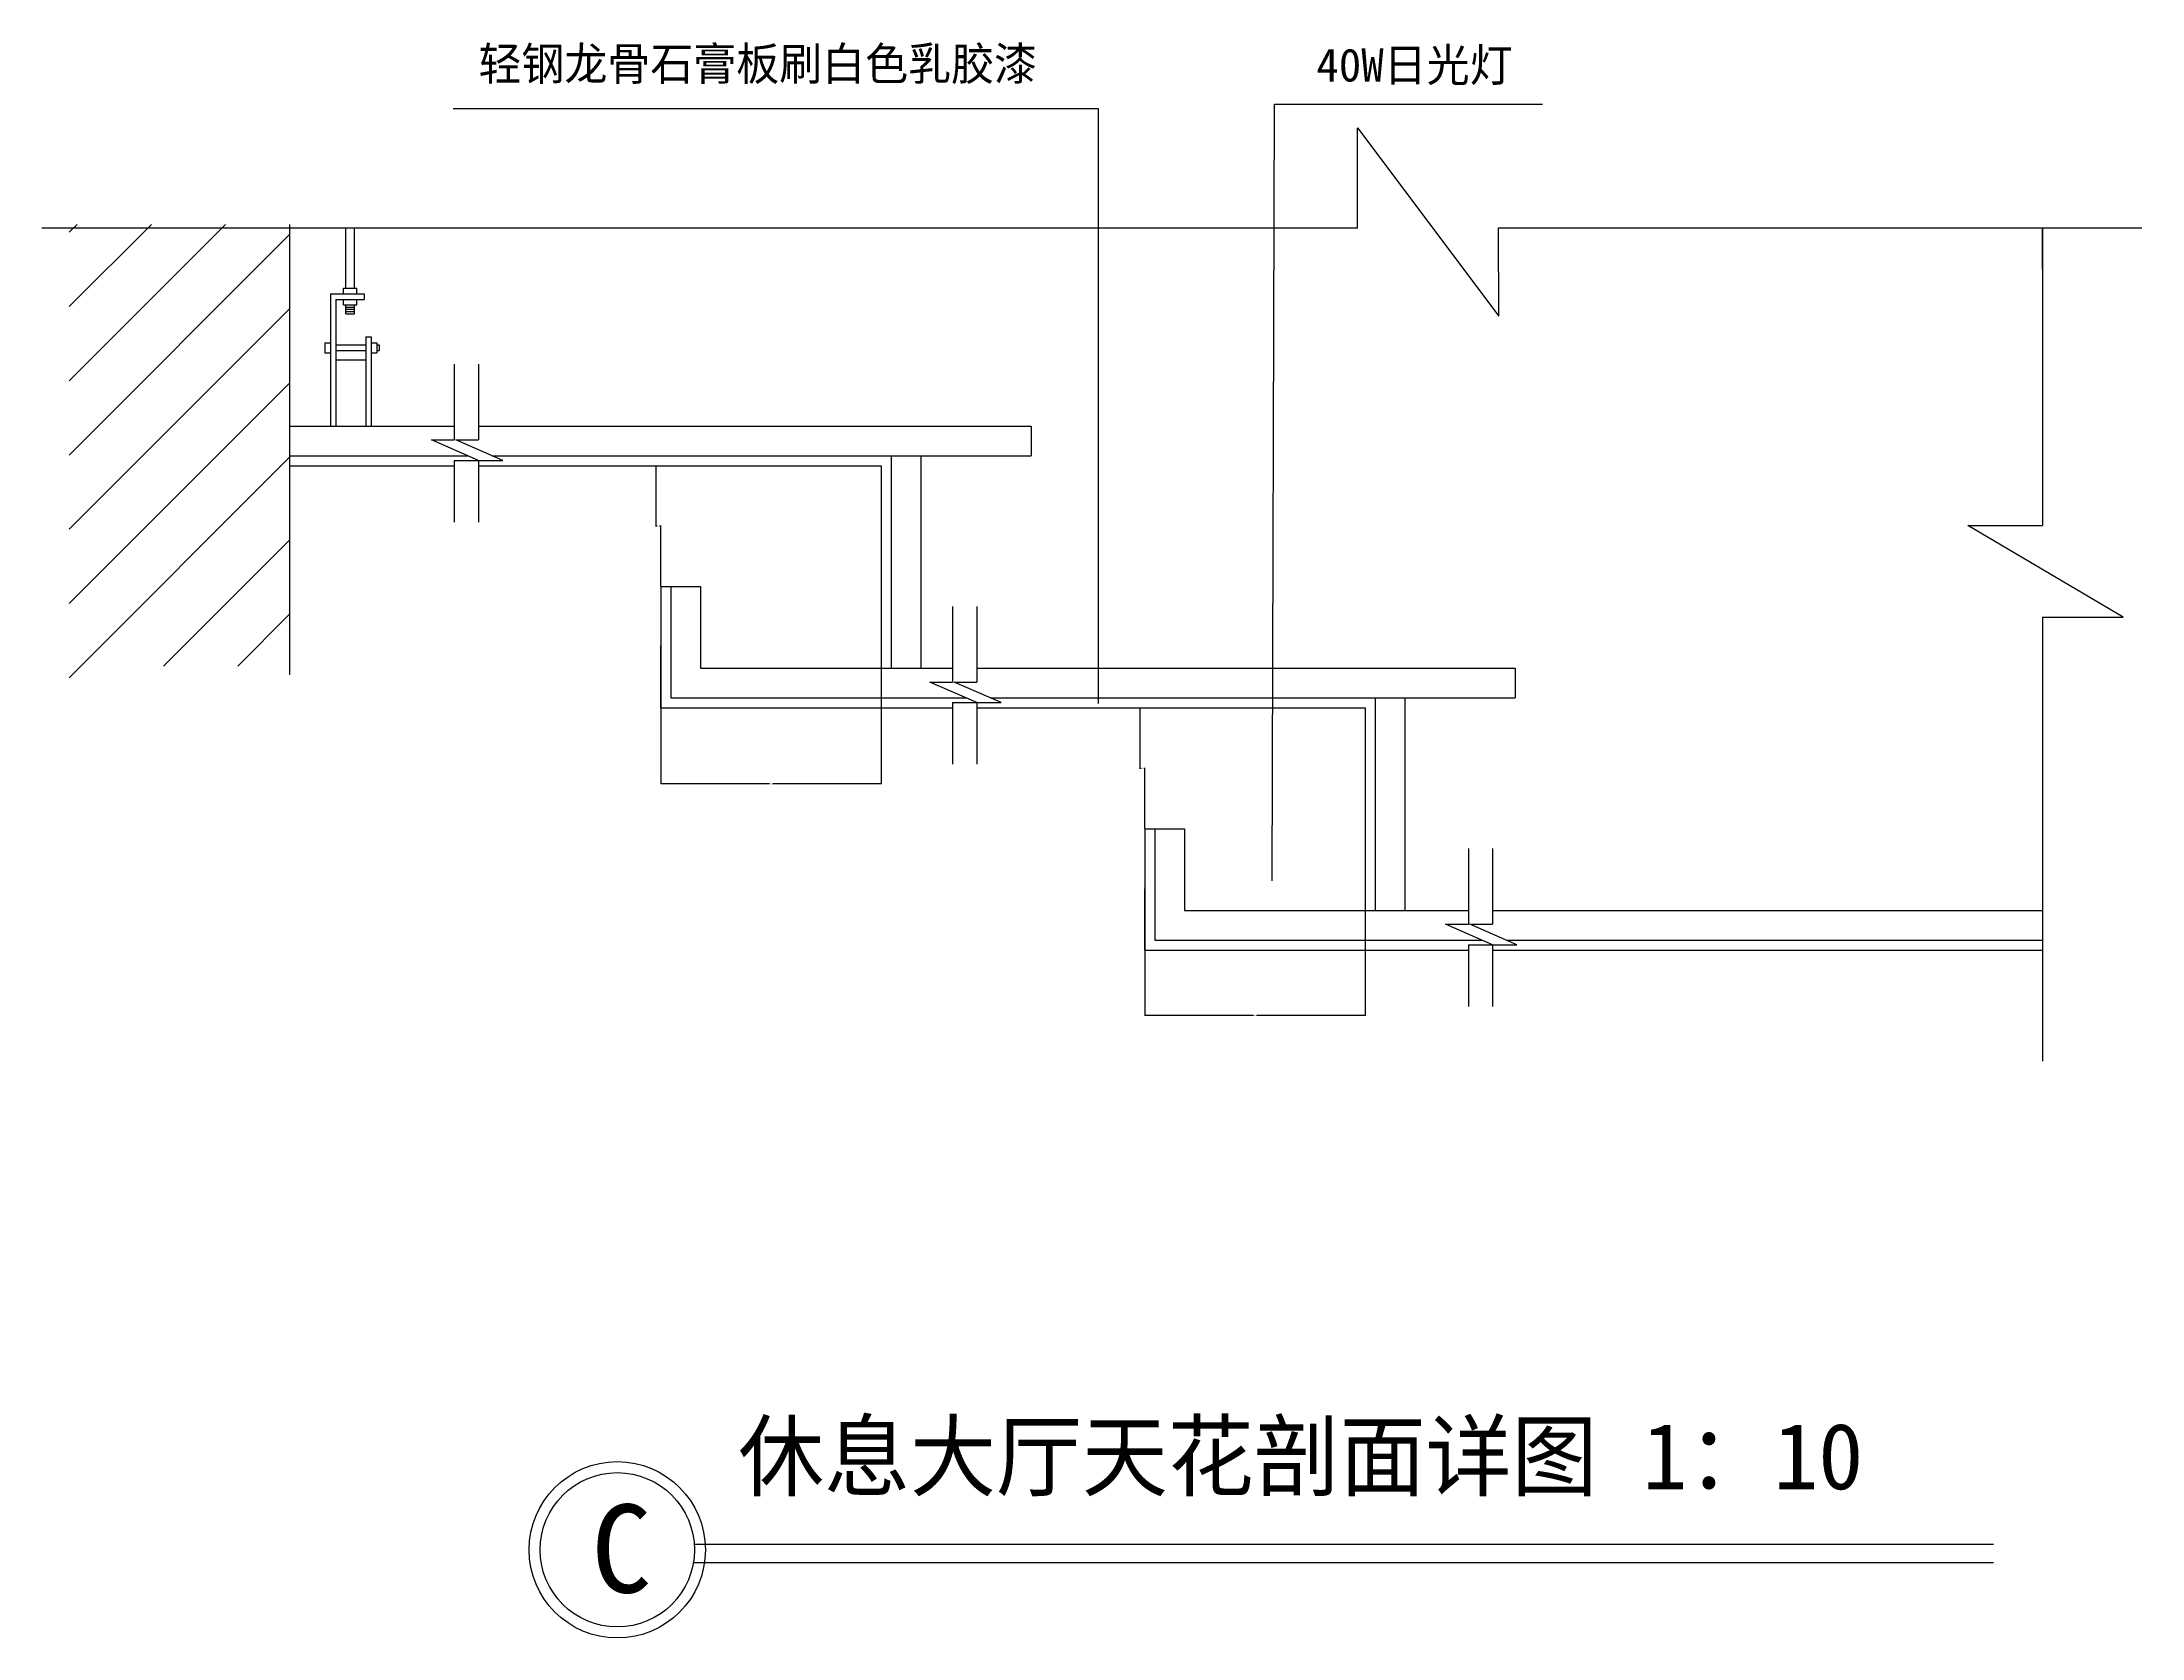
# Model space of a CAD drawing. Header units: metres. Extents: x 86003 to 87909, y -7758 to -6310.
import ezdxf

# ---------------------------------------------------------------- set-up
doc = ezdxf.new("R2010")
doc.units = ezdxf.units.M
for name, color, linetype in [('中线', 5, 'Continuous'), ('填充', 2, 'Continuous'), ('粗线', 7, 'Continuous'), ('细', 1, 'Continuous')]:
    doc.layers.add(name, color=color, linetype=linetype)
doc.dimstyles.get("Standard").update_dxf_attribs({"dimtxt": 2.5, "dimasz": 2.5, "dimexe": 1.25, "dimexo": 0.625, "dimtad": 1, "dimcen": 2.5, "dimazin": 3, "dimtfac": 1, "dimtmove": 0, "dimatfit": 3})

# ---------------------------------------------------------------- blocks, each defined once
blk = doc.blocks.new('_CLOSEDFILLED')
at = {"color": 0, "linetype": 'BYBLOCK'}
blk.add_solid([(-1, 0.2), (0, 0), (-1, -0.2)], dxfattribs=at)
blk = doc.blocks.new('*D1')
for p, q in [((87003.93, -7024.28), (87003.93, -7079.28)), ((87003.68, -7079.28), (87003.43, -7079.28)), ((87003.93, -7134.28), (87003.93, -7079.28)), ((87003.93, -7079.28), (87003.93, -7079.28)), ((87004.18, -7079.28), (87004.43, -7079.28))]:
    blk.add_line(p, q)
at = {"layer": 'Defpoints'}
for p in [(87003.93, -7024.28), (87003.93, -7079.28), (87003.93, -7134.28)]:
    blk.add_point(p, dxfattribs=at)
at = {"layer": '细', "xscale": 0.25, "yscale": 0.25}
blk.add_blockref('_CLOSEDFILLED', (87003.93, -7079.28), dxfattribs=at)
at = {"layer": '细', "xscale": 0.25, "yscale": 0.25, "rotation": 180}
blk.add_blockref('_CLOSEDFILLED', (87003.93, -7079.28), dxfattribs=at)
at = {"layer": '细', "insert": (87003.93, -7078.155), "char_height": 1, "attachment_point": 5}
blk.add_mtext('100', dxfattribs=at)
blk = doc.blocks.new('*D2')
for p, q in [((86999.26, -6914.61), (86999.26, -6969.44)), ((87000.095, -6969.44), (86999.01, -6969.44)), ((87004.18, -6969.44), (87003.095, -6969.44)), ((87003.93, -7024.28), (87003.93, -6969.44))]:
    blk.add_line(p, q)
at = {"layer": 'Defpoints'}
for p in [(86999.26, -6914.61), (87003.93, -6969.44), (87003.93, -7024.28)]:
    blk.add_point(p, dxfattribs=at)
at = {"layer": '细', "xscale": 0.25, "yscale": 0.25}
blk.add_blockref('_CLOSEDFILLED', (86999.26, -6969.44), dxfattribs=at)
at = {"layer": '细', "xscale": 0.25, "yscale": 0.25, "rotation": 180}
blk.add_blockref('_CLOSEDFILLED', (87003.93, -6969.44), dxfattribs=at)
at = {"layer": '细', "insert": (87001.595, -6969.44), "char_height": 1, "attachment_point": 5}
blk.add_mtext('100', dxfattribs=at)
blk = doc.blocks.new('*D3')
for p, q in [((86564.6, -6878.61), (86564.6, -6983.41)), ((86764.6, -6878.61), (86764.6, -6983.41)), ((86663.1, -6983.41), (86564.35, -6983.41)), ((86764.85, -6983.41), (86666.1, -6983.41))]:
    blk.add_line(p, q)
at = {"layer": 'Defpoints'}
for p in [(86564.6, -6878.61), (86764.6, -6878.61), (86764.6, -6983.41)]:
    blk.add_point(p, dxfattribs=at)
at = {"layer": '细', "xscale": 0.25, "yscale": 0.25}
blk.add_blockref('_CLOSEDFILLED', (86564.6, -6983.41), dxfattribs=at)
at = {"layer": '细', "xscale": 0.25, "yscale": 0.25, "rotation": 180}
blk.add_blockref('_CLOSEDFILLED', (86764.6, -6983.41), dxfattribs=at)
at = {"layer": '细', "insert": (86664.6, -6983.41), "char_height": 1, "attachment_point": 5}
blk.add_mtext('200', dxfattribs=at)
blk = doc.blocks.new('*D4')
for p, q in [((86559.93, -6694.94), (86559.93, -6749.77)), ((86561.265, -6749.77), (86559.68, -6749.77)), ((86564.85, -6749.77), (86563.265, -6749.77)), ((86564.6, -6804.61), (86564.6, -6749.77))]:
    blk.add_line(p, q)
at = {"layer": 'Defpoints'}
for p in [(86559.93, -6694.94), (86564.6, -6749.77), (86564.6, -6804.61)]:
    blk.add_point(p, dxfattribs=at)
at = {"layer": '细', "xscale": 0.25, "yscale": 0.25}
blk.add_blockref('_CLOSEDFILLED', (86559.93, -6749.77), dxfattribs=at)
at = {"layer": '细', "xscale": 0.25, "yscale": 0.25, "rotation": 180}
blk.add_blockref('_CLOSEDFILLED', (86564.6, -6749.77), dxfattribs=at)
at = {"layer": '细', "insert": (86562.265, -6749.77), "char_height": 1, "attachment_point": 5}
blk.add_mtext('10', dxfattribs=at)
blk = doc.blocks.new('*D5')
for p, q in [((86564.6, -6804.61), (86564.6, -6859.61)), ((86564.35, -6859.61), (86564.1, -6859.61)), ((86564.6, -6914.61), (86564.6, -6859.61)), ((86564.6, -6859.61), (86564.6, -6859.61)), ((86564.85, -6859.61), (86565.1, -6859.61))]:
    blk.add_line(p, q)
at = {"layer": 'Defpoints'}
for p in [(86564.6, -6804.61), (86564.6, -6859.61), (86564.6, -6914.61)]:
    blk.add_point(p, dxfattribs=at)
at = {"layer": '细', "xscale": 0.25, "yscale": 0.25}
blk.add_blockref('_CLOSEDFILLED', (86564.6, -6859.61), dxfattribs=at)
at = {"layer": '细', "xscale": 0.25, "yscale": 0.25, "rotation": 180}
blk.add_blockref('_CLOSEDFILLED', (86564.6, -6859.61), dxfattribs=at)
at = {"layer": '细', "insert": (86564.6, -6858.485), "char_height": 1, "attachment_point": 5}
blk.add_mtext('100', dxfattribs=at)
blk = doc.blocks.new('*D6')
for p, q in [((87003.93, -7098.28), (87003.93, -7193.72)), ((87203.93, -7098.28), (87203.93, -7193.72)), ((87102.43, -7193.72), (87003.68, -7193.72)), ((87204.18, -7193.72), (87105.43, -7193.72))]:
    blk.add_line(p, q)
at = {"layer": 'Defpoints'}
for p in [(87003.93, -7098.28), (87203.93, -7098.28), (87203.93, -7193.72)]:
    blk.add_point(p, dxfattribs=at)
at = {"layer": '细', "xscale": 0.25, "yscale": 0.25}
blk.add_blockref('_CLOSEDFILLED', (87003.93, -7193.72), dxfattribs=at)
at = {"layer": '细', "xscale": 0.25, "yscale": 0.25, "rotation": 180}
blk.add_blockref('_CLOSEDFILLED', (87203.93, -7193.72), dxfattribs=at)
at = {"layer": '细', "insert": (87103.93, -7193.72), "char_height": 1, "attachment_point": 5}
blk.add_mtext('200', dxfattribs=at)

msp = doc.modelspace()

# ---------------------------------------------------------------- linework, layer by layer
at = {"layer": '中线'}
for p, q in [((86278.43, -6533.94), (86278.43, -6479.51)), ((86286.43, -6533.94), (86286.43, -6479.51)), ((86276.43, -6533.94), (86288.43, -6533.94)), ((86276.43, -6538.94), (86276.43, -6533.94)), ((86288.43, -6538.94), (86288.43, -6533.94)), ((86276.43, -6548.94), (86276.43, -6543.94)), ((86276.43, -6548.94), (86288.43, -6548.94)), ((86278.43, -6556.94), (86278.43, -6548.94)), ((86278.43, -6556.94), (86286.43, -6556.94)), ((86286.43, -6556.94), (86286.43, -6548.94)), ((86288.43, -6548.94), (86288.43, -6543.94)), ((86259.62, -6583.34), (86259.62, -6592.34)), ((86259.62, -6583.34), (86264.62, -6583.34)), ((86259.62, -6592.34), (86264.62, -6592.34)), ((86269.62, -6585.34), (86296.62, -6585.34)), ((86269.62, -6590.34), (86296.62, -6590.34)), ((86296.62, -6577.98), (86301.62, -6577.98)), ((86301.62, -6583.34), (86306.62, -6583.34)), ((86301.62, -6592.34), (86306.62, -6592.34)), ((86306.62, -6583.34), (86306.62, -6592.34)), ((86306.62, -6585.34), (86308.69, -6585.34)), ((86306.62, -6590.34), (86308.69, -6590.34)), ((86308.69, -6585.34), (86308.69, -6590.34)), ((86269.62, -6598.94), (86296.62, -6598.94)), ((86269.62, -6598.94), (86269.62, -6658.94)), ((86296.62, -6598.94), (86296.62, -6658.94)), ((86227.48, -6658.94), (86376.93, -6658.94)), ((86336.87, -6658.94), (86376.93, -6658.94)), ((86399, -6658.94), (86900.6, -6658.94)), ((86724.54, -6658.94), (86764.6, -6658.94)), ((86900.6, -6658.94), (86900.6, -6685.94)), ((86227.48, -6685.94), (86389.43, -6685.94)), ((86336.87, -6685.94), (86376.93, -6685.94)), ((86411.49, -6685.94), (86900.6, -6685.94)), ((86724.54, -6685.94), (86764.6, -6685.94)), ((86773.6, -6685.94), (86773.6, -6878.61)), ((86800.6, -6685.94), (86800.6, -6878.61)), ((86573.6, -6804.61), (86573.6, -6905.61)), ((86600.6, -6804.61), (86600.6, -6878.61)), ((86600.6, -6878.61), (86829.26, -6878.61)), ((86851.32, -6878.61), (87339.93, -6878.61)), ((86991.13, -6878.61), (87239.93, -6878.61)), ((87163.87, -6878.61), (87203.93, -6878.61)), ((87339.93, -6878.61), (87339.93, -6905.61)), ((86573.6, -6905.61), (86841.76, -6905.61)), ((86863.82, -6905.61), (87339.93, -6905.61)), ((87163.87, -6905.61), (87203.93, -6905.61)), ((87212.93, -6905.61), (87212.93, -7098.28)), ((87239.93, -6905.61), (87239.93, -7098.28)), ((87012.93, -7024.28), (87012.93, -7125.28)), ((87039.93, -7024.28), (87039.93, -7098.28)), ((87039.93, -7098.28), (87297.51, -7098.28)), ((87319.57, -7098.28), (87818.69, -7098.28)), ((87012.93, -7125.28), (87310.01, -7125.28)), ((87332.07, -7125.28), (87818.69, -7125.28))]:
    msp.add_line(p, q, dxfattribs=at)
at = {"layer": '填充'}
for p, q in [((86027.48, -6617.83), (86169.41, -6475.9)), ((86027.48, -6483.12), (86034.71, -6475.9)), ((86027.48, -6550.48), (86102.06, -6475.9)), ((86027.48, -6685.18), (86227.48, -6485.18)), ((86027.48, -6752.53), (86227.48, -6552.53)), ((86027.48, -6819.88), (86227.48, -6619.88)), ((86027.48, -6887.24), (86227.48, -6687.24)), ((86113.07, -6876.7), (86227.48, -6762.29)), ((86180.42, -6876.7), (86227.48, -6829.64))]:
    msp.add_line(p, q, dxfattribs=at)
at = {"layer": '粗线'}
for p, q in [((86227.48, -6475.9), (86227.48, -6884.72)), ((86594.79, -7673.43), (87774.17, -7673.43))]:
    msp.add_line(p, q, dxfattribs=at)
msp.add_circle((86524.97, -7678.4), 70, dxfattribs=at)
at = {"layer": '细'}
for p, q in [((87197.03, -6479.51), (87197.03, -6388.26)), ((87197.03, -6388.26), (87325.15, -6559.07)), ((87197.03, -6479.51), (86002.76, -6479.51)), ((87324.96, -6479.21), (87909, -6479.21)), ((87325.15, -6559.07), (87324.96, -6479.21)), ((87818.69, -6516.65), (87818.69, -6479.21)), ((87818.69, -6479.21), (87818.69, -6749)), ((86264.62, -6538.94), (86295.25, -6538.94)), ((86264.62, -6538.94), (86264.62, -6658.94)), ((86269.62, -6543.94), (86295.25, -6543.94)), ((86269.62, -6543.94), (86269.62, -6598.94)), ((86278.43, -6550.94), (86286.43, -6550.94)), ((86278.43, -6552.94), (86286.43, -6552.94)), ((86278.43, -6554.94), (86286.43, -6554.94)), ((86295.25, -6538.94), (86295.25, -6543.94)), ((86296.62, -6577.98), (86296.62, -6598.94)), ((86301.62, -6577.98), (86301.62, -6658.94)), ((86376.93, -6602.89), (86376.93, -6671.44)), ((86399, -6602.89), (86399, -6671.44)), ((86356.33, -6671.44), (86376.93, -6671.44)), ((86399, -6690.13), (86356.33, -6671.44)), ((86421.06, -6690.13), (86378.4, -6671.44)), ((86378.4, -6671.44), (86399, -6671.44)), ((86376.93, -6690.13), (86376.93, -6746.07)), ((86376.93, -6690.13), (86399, -6690.13)), ((86399, -6690.13), (86421.06, -6690.13)), ((86399, -6690.13), (86399, -6746.07)), ((86227.48, -6694.94), (86376.93, -6694.94)), ((86399, -6694.94), (86764.6, -6694.94)), ((86764.6, -6694.94), (86764.6, -6878.61)), ((87751, -6749), (87818.69, -6749)), ((87892, -6832.22), (87751, -6749)), ((86564.6, -6804.61), (86564.6, -6914.61)), ((86564.6, -6804.61), (86564.6, -6914.61)), ((86564.6, -6804.61), (86600.6, -6804.61)), ((86829.26, -6822.56), (86829.26, -6891.11)), ((86851.32, -6822.56), (86851.32, -6891.11)), ((87818.69, -6832.22), (87818.69, -7235)), ((87818.69, -6832.22), (87892, -6832.22)), ((86808.66, -6891.11), (86829.26, -6891.11)), ((86851.32, -6909.8), (86808.66, -6891.11)), ((86873.39, -6909.8), (86830.73, -6891.11)), ((86830.73, -6891.11), (86851.32, -6891.11)), ((86564.6, -6914.61), (86829.26, -6914.61)), ((86829.26, -6909.8), (86829.26, -6965.74)), ((86829.26, -6909.8), (86851.32, -6909.8)), ((86851.32, -6909.8), (86873.39, -6909.8)), ((86851.32, -6909.8), (86851.32, -6965.74)), ((86851.32, -6914.61), (87203.93, -6914.61)), ((87203.93, -6914.61), (87203.93, -7098.28)), ((87003.93, -7024.28), (87039.93, -7024.28)), ((87003.93, -7024.28), (87003.93, -7134.28)), ((87003.93, -7024.28), (87003.93, -7134.28)), ((87297.51, -7042.23), (87297.51, -7110.78)), ((87319.57, -7042.23), (87319.57, -7110.78)), ((87319.57, -7129.47), (87276.91, -7110.78)), ((87276.91, -7110.78), (87297.51, -7110.78)), ((87341.64, -7129.47), (87298.98, -7110.78)), ((87298.98, -7110.78), (87319.57, -7110.78)), ((87003.93, -7134.28), (87297.51, -7134.28)), ((87297.51, -7129.47), (87319.57, -7129.47)), ((87297.51, -7129.47), (87297.51, -7185.41)), ((87319.57, -7129.47), (87341.64, -7129.47)), ((87319.57, -7129.47), (87319.57, -7185.41)), ((87319.57, -7134.28), (87818.69, -7134.28)), ((86594, -7690.03), (87774.17, -7690.03))]:
    msp.add_line(p, q, dxfattribs=at)
msp.add_circle((86524.97, -7678.4), 80, dxfattribs=at)

# ---------------------------------------------------------------- texts
at = {"layer": '细', "attachment_point": 1}
for s, insert, char_height in [('轻钢龙骨石膏板刷白色乳胶漆', (86398.98, -6315.19), 30), ('40W日光灯', (87159.48, -6316.34), 30), ('休息大厅天花剖面详图 1：10', (86634.74, -7563.47), 60), ('C', (86501.46, -7637.27), 80)]:
    msp.add_mtext(s, dxfattribs=dict(at, insert=insert, char_height=char_height))

# ---------------------------------------------------------------- dimensions: what is measured, and where the dimension line sits
at = {"layer": '细'}
for base, p1, p2, text, picture, middle in [((86564.6, -6749.77), (86564.6, -6804.61), (86559.93, -6694.94), '10', '*D4', (86562.265, -6749.77)), ((86564.6, -6859.61), (86564.6, -6914.61), (86564.6, -6804.61), '100', '*D5', (86564.6, -6858.485)), ((87003.93, -6969.44), (87003.93, -7024.28), (86999.26, -6914.61), '100', '*D2', (87001.595, -6969.44)), ((87003.93, -7079.28), (87003.93, -7134.28), (87003.93, -7024.28), '100', '*D1', (87003.93, -7078.155))]:
    dim = msp.add_linear_dim(base=base, p1=p1, p2=p2, text=text, dimstyle='Standard', dxfattribs=at)
    dim.commit()
    dim.dimension.update_dxf_attribs({"geometry": picture, "text_midpoint": middle})
for base, p1, p2, picture, middle in [((86764.6, -6983.41), (86764.6, -6878.61), (86564.6, -6878.61), '*D3', (86664.6, -6983.41)), ((87203.93, -7193.72), (87203.93, -7098.28), (87003.93, -7098.28), '*D6', (87103.93, -7193.72))]:
    dim = msp.add_linear_dim(base=base, p1=p1, p2=p2, dimstyle='Standard', dxfattribs=at)
    dim.commit()
    dim.dimension.update_dxf_attribs({"geometry": picture, "text_midpoint": middle})

# ---------------------------------------------------------------- leaders
for points in [[(87119.53, -7071.5), (87121.44, -6366.8), (87364.7, -6366.8)], [(86961.71, -6910.46), (86961.71, -6371.14), (86375.88, -6371.14)]]:
    msp.add_leader(points, dimstyle='Standard', dxfattribs=at)

doc.saveas('drawing.dxf')
